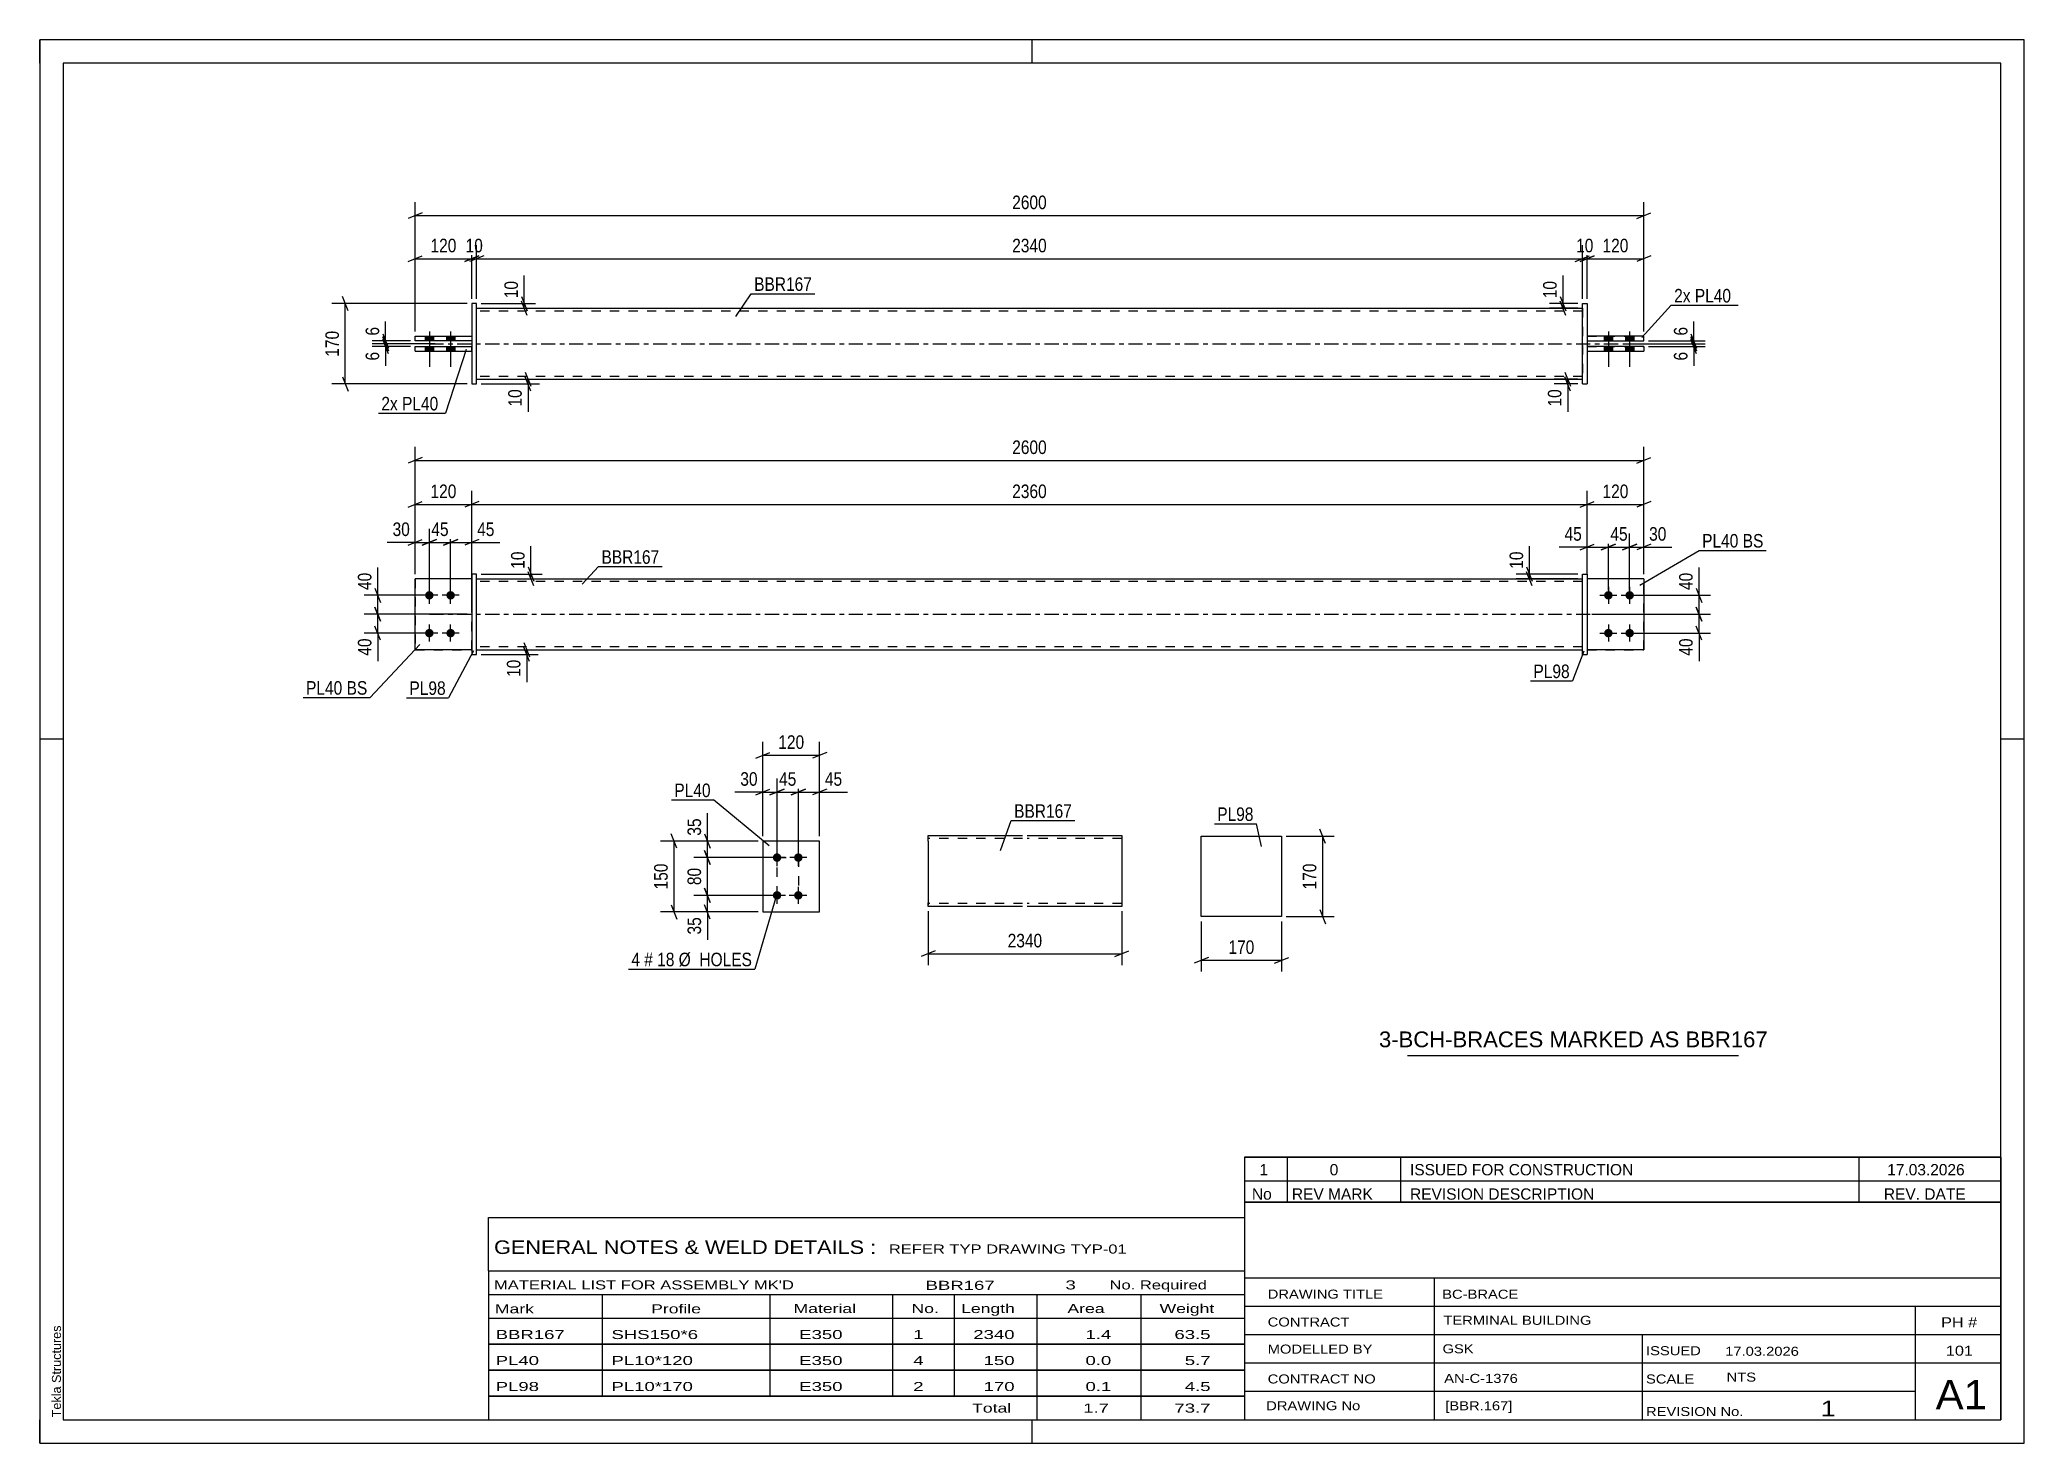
# Paper-space layout 'Layout1' of a CAD drawing. Header units: millimetres. Extents: x 0 to 420, y 0 to 297.
# The model-space entities are those that its viewports show. They can reach past a viewport. Long polylines and large blocks are cut down to what shows.
import ezdxf

# ---------------------------------------------------------------- set-up
doc = ezdxf.new("R2010")
doc.units = ezdxf.units.MM
doc.linetypes.add('DXK_LINE_DOT2', pattern=[3.9198, 1.9599, -1.9599])
doc.linetypes.add('DXK_LINE_DOT3', pattern=[5.9187, 2.979, -0.9799, 0.9799, -0.9799])
doc.layers.add('Viewport layer', color=7, linetype='Continuous', plot=False)
doc.styles.add('Arial', font='ARIAL.TTF', dxfattribs={"height": 0.2})
doc.styles.add('Arial Narrow', font='ARIALN.TTF', dxfattribs={"height": 0.2})

# ---------------------------------------------------------------- blocks, each defined once
blk = doc.blocks.new('Unknown-580607806-1163')
at = {"color": 5, "linetype": 'Continuous'}
for p, q in [((420, 297), (0, 297)), ((0, 297), (0, 0)), ((0, 292), (0, 297)), ((210, 292), (210, 297)), ((420, 0), (420, 297)), ((415, 292), (5, 292)), ((5, 292), (5, 5)), ((415, 5), (415, 292)), ((5, 149), (0, 149)), ((420, 149), (415, 149)), ((0, 0), (0, 5)), ((5, 5), (415, 5)), ((210, 0), (210, 5)), ((0, 0), (420, 0))]:
    blk.add_line(p, q, dxfattribs=at)
at = {"color": 174, "linetype": 'Continuous', "style": 'Arial'}
blk.add_text('Tekla Structures', height=1.9102, rotation=90, dxfattribs=at).set_placement((4.5, 5.5))
blk = doc.blocks.new('Part-580607806-1745 - 1738')
at = {"color": 7, "linetype": 'DXK_LINE_DOT2'}
for p, q in [((339.48, 182.93), (327.48, 182.93)), ((327.48, 182.93), (327.48, 167.93)), ((339.48, 167.93), (339.48, 182.93)), ((327.48, 167.93), (339.48, 167.93))]:
    blk.add_line(p, q, dxfattribs=at)
blk = doc.blocks.new('Part-580607806-1750 - 1738')
at = {"color": 2, "linetype": 'Continuous'}
for p, q in [((339.48, 182.93), (327.48, 182.93)), ((339.48, 182.93), (339.48, 167.93)), ((339.48, 167.93), (327.48, 167.93))]:
    blk.add_line(p, q, dxfattribs=at)
at = {"color": 7, "linetype": 'DXK_LINE_DOT2'}
blk.add_line((327.48, 182.93), (327.48, 167.93), dxfattribs=at)
blk = doc.blocks.new('Part-580607806-1765 - 1738')
at = {"color": 2, "linetype": 'Continuous'}
for p, q in [((92.46, 183.93), (91.46, 183.93)), ((91.46, 183.93), (91.46, 166.93)), ((92.46, 166.93), (92.46, 183.93)), ((91.46, 166.93), (92.46, 166.93))]:
    blk.add_line(p, q, dxfattribs=at)
blk = doc.blocks.new('Part-580607806-1770 - 1738')
at = {"color": 7, "linetype": 'DXK_LINE_DOT2'}
for p, q in [((91.46, 182.93), (79.46, 182.93)), ((79.46, 182.93), (79.46, 167.93)), ((91.46, 167.93), (91.46, 182.93)), ((79.46, 167.93), (91.46, 167.93))]:
    blk.add_line(p, q, dxfattribs=at)
blk = doc.blocks.new('Part-580607806-1775 - 1738')
at = {"color": 2, "linetype": 'Continuous'}
for p, q in [((91.46, 182.93), (79.46, 182.93)), ((79.46, 167.93), (79.46, 182.93)), ((91.46, 167.93), (79.46, 167.93))]:
    blk.add_line(p, q, dxfattribs=at)
at = {"color": 7, "linetype": 'DXK_LINE_DOT2'}
blk.add_line((91.46, 167.93), (91.46, 182.93), dxfattribs=at)
blk = doc.blocks.new('Part-580607806-1780 - 1738')
at = {"color": 2, "linetype": 'Continuous'}
for p, q in [((326.48, 183.93), (327.48, 183.93)), ((326.48, 166.93), (326.48, 183.93)), ((327.48, 183.93), (327.48, 166.93)), ((326.48, 166.93), (326.48, 166.93)), ((326.48, 166.93), (327.48, 166.93))]:
    blk.add_line(p, q, dxfattribs=at)
at = {"color": 7, "linetype": 'DXK_LINE_DOT2'}
for p, q in [((326.48, 183.93), (327.48, 183.93)), ((326.48, 166.93), (327.48, 166.93))]:
    blk.add_line(p, q, dxfattribs=at)
blk = doc.blocks.new('Part-580607806-1785 - 1738')
at = {"color": 2, "linetype": 'Continuous'}
for p, q in [((92.46, 182.93), (326.48, 182.93)), ((92.46, 167.93), (326.48, 167.93))]:
    blk.add_line(p, q, dxfattribs=at)
at = {"color": 7, "linetype": 'DXK_LINE_DOT2'}
for p, q in [((92.46, 167.93), (92.46, 182.93)), ((326.48, 182.33), (92.46, 182.33)), ((326.48, 167.93), (326.48, 182.93)), ((326.48, 168.53), (92.46, 168.53))]:
    blk.add_line(p, q, dxfattribs=at)
at = {"color": 7, "linetype": 'DXK_LINE_DOT3'}
blk.add_line((82.46, 175.43), (336.48, 175.43), dxfattribs=at)
blk = doc.blocks.new('Bolt-580607806-1786 - 1738')
at = {"linetype": 'Continuous'}
for points in [[(331.98, 180.33, -1), (331.98, 178.53, -1)], [(336.48, 180.33, -1), (336.48, 178.53, -1)], [(331.98, 172.33, -1), (331.98, 170.53, -1)], [(336.48, 172.33, -1), (336.48, 170.53, -1)]]:
    blk.add_hatch(color=1, dxfattribs=at).paths.add_polyline_path(points)
at = {"color": 1, "linetype": 'Continuous'}
for p, q in [((331.98, 181.23), (331.98, 177.63)), ((336.48, 181.23), (336.48, 177.63)), ((330.18, 179.43), (333.78, 179.43)), ((334.68, 179.43), (338.28, 179.43)), ((331.98, 173.23), (331.98, 169.63)), ((336.48, 173.23), (336.48, 169.63)), ((330.18, 171.43), (333.78, 171.43)), ((334.68, 171.43), (338.28, 171.43))]:
    blk.add_line(p, q, dxfattribs=at)
blk = doc.blocks.new('Bolt-580607806-1787 - 1738')
at = {"linetype": 'Continuous'}
for points in [[(82.46, 178.53, -1), (82.46, 180.33, -1)], [(86.96, 178.53, -1), (86.96, 180.33, -1)], [(82.46, 170.53, -1), (82.46, 172.33, -1)], [(86.96, 170.53, -1), (86.96, 172.33, -1)]]:
    blk.add_hatch(color=1, dxfattribs=at).paths.add_polyline_path(points)
at = {"color": 1, "linetype": 'Continuous'}
for p, q in [((82.46, 177.63), (82.46, 181.23)), ((86.96, 177.63), (86.96, 181.23)), ((84.26, 179.43), (80.66, 179.43)), ((88.76, 179.43), (85.16, 179.43)), ((82.46, 169.63), (82.46, 173.23)), ((86.96, 169.63), (86.96, 173.23)), ((84.26, 171.43), (80.66, 171.43)), ((88.76, 171.43), (85.16, 171.43))]:
    blk.add_line(p, q, dxfattribs=at)
blk = doc.blocks.new('Part-580607806-1431 - 1390')
at = {"color": 2, "linetype": 'Continuous'}
for p, q in [((326.48, 241.16), (326.48, 241.16)), ((326.48, 224.16), (326.48, 241.16)), ((326.48, 241.16), (327.48, 241.16)), ((327.48, 241.16), (327.48, 241.16)), ((327.48, 241.16), (327.48, 224.16)), ((326.48, 224.16), (327.48, 224.16)), ((326.48, 224.16), (326.48, 224.16)), ((327.48, 224.16), (327.48, 224.16))]:
    blk.add_line(p, q, dxfattribs=at)
at = {"color": 7, "linetype": 'DXK_LINE_DOT2'}
for p, q in [((326.48, 241.16), (327.48, 241.16)), ((326.48, 224.16), (327.48, 224.16)), ((327.48, 224.16), (327.48, 224.16))]:
    blk.add_line(p, q, dxfattribs=at)
blk = doc.blocks.new('Part-580607806-1451 - 1390')
at = {"color": 2, "linetype": 'Continuous'}
for p, q in [((79.46, 234.26), (91.46, 234.26)), ((79.46, 233.26), (79.46, 234.26)), ((91.46, 233.26), (79.46, 233.26))]:
    blk.add_line(p, q, dxfattribs=at)
at = {"color": 7, "linetype": 'DXK_LINE_DOT2'}
blk.add_line((91.46, 234.26), (91.46, 233.26), dxfattribs=at)
blk = doc.blocks.new('Bolt-580607806-1403 - 1390')
at = {"linetype": 'Continuous'}
for points in [[(81.56, 233.26), (83.36, 233.26), (83.36, 234.26), (81.56, 234.26)], [(81.56, 233.26), (83.36, 233.26), (83.36, 234.26), (81.56, 234.26)], [(81.56, 231.06), (83.36, 231.06), (83.36, 232.06), (81.56, 232.06)], [(81.56, 231.06), (83.36, 231.06), (83.36, 232.06), (81.56, 232.06)], [(86.06, 233.26), (87.86, 233.26), (87.86, 234.26), (86.06, 234.26)], [(86.06, 233.26), (87.86, 233.26), (87.86, 234.26), (86.06, 234.26)], [(86.06, 231.06), (87.86, 231.06), (87.86, 232.06), (86.06, 232.06)], [(86.06, 231.06), (87.86, 231.06), (87.86, 232.06), (86.06, 232.06)]]:
    blk.add_hatch(color=1, dxfattribs=at).paths.add_polyline_path(points)
at = {"color": 1, "linetype": 'Continuous'}
for p, q in [((82.46, 235.26), (82.46, 227.76)), ((82.46, 235.26), (82.46, 227.76)), ((86.96, 235.26), (86.96, 227.76)), ((86.96, 235.26), (86.96, 227.76)), ((81.56, 234.26), (81.56, 233.26)), ((81.56, 234.26), (81.56, 233.26)), ((81.56, 232.06), (81.56, 231.06)), ((81.56, 232.06), (81.56, 231.06)), ((83.36, 234.26), (83.36, 233.26)), ((83.36, 234.26), (83.36, 233.26)), ((83.36, 232.06), (83.36, 231.06)), ((83.36, 232.06), (83.36, 231.06)), ((86.06, 234.26), (86.06, 233.26)), ((86.06, 234.26), (86.06, 233.26)), ((86.06, 232.06), (86.06, 231.06)), ((86.06, 232.06), (86.06, 231.06)), ((87.86, 234.26), (87.86, 233.26)), ((87.86, 234.26), (87.86, 233.26)), ((87.86, 232.06), (87.86, 231.06)), ((87.86, 232.06), (87.86, 231.06))]:
    blk.add_line(p, q, dxfattribs=at)
blk = doc.blocks.new('Bolt-580607806-1404 - 1390')
at = {"linetype": 'Continuous'}
for points in [[(332.88, 234.26), (331.08, 234.26), (331.08, 233.26), (332.88, 233.26)], [(332.88, 234.26), (331.08, 234.26), (331.08, 233.26), (332.88, 233.26)], [(332.88, 232.06), (331.08, 232.06), (331.08, 231.06), (332.88, 231.06)], [(332.88, 232.06), (331.08, 232.06), (331.08, 231.06), (332.88, 231.06)], [(337.38, 234.26), (335.58, 234.26), (335.58, 233.26), (337.38, 233.26)], [(337.38, 234.26), (335.58, 234.26), (335.58, 233.26), (337.38, 233.26)], [(337.38, 232.06), (335.58, 232.06), (335.58, 231.06), (337.38, 231.06)], [(337.38, 232.06), (335.58, 232.06), (335.58, 231.06), (337.38, 231.06)]]:
    blk.add_hatch(color=1, dxfattribs=at).paths.add_polyline_path(points)
at = {"color": 1, "linetype": 'Continuous'}
for p, q in [((331.98, 235.26), (331.98, 227.76)), ((331.98, 235.26), (331.98, 227.76)), ((336.48, 235.26), (336.48, 227.76)), ((336.48, 235.26), (336.48, 227.76)), ((331.08, 234.26), (331.08, 233.26)), ((331.08, 234.26), (331.08, 233.26)), ((331.08, 232.06), (331.08, 231.06)), ((331.08, 232.06), (331.08, 231.06)), ((332.88, 234.26), (332.88, 233.26)), ((332.88, 234.26), (332.88, 233.26)), ((332.88, 232.06), (332.88, 231.06)), ((332.88, 232.06), (332.88, 231.06)), ((335.58, 234.26), (335.58, 233.26)), ((335.58, 234.26), (335.58, 233.26)), ((335.58, 232.06), (335.58, 231.06)), ((335.58, 232.06), (335.58, 231.06)), ((337.38, 234.26), (337.38, 233.26)), ((337.38, 234.26), (337.38, 233.26)), ((337.38, 232.06), (337.38, 231.06)), ((337.38, 232.06), (337.38, 231.06))]:
    blk.add_line(p, q, dxfattribs=at)
blk = doc.blocks.new('Part-580607806-1446 - 1390')
at = {"color": 2, "linetype": 'Continuous'}
for p, q in [((79.46, 231.06), (79.46, 232.06)), ((79.46, 232.06), (91.46, 232.06)), ((79.46, 231.06), (91.46, 231.06))]:
    blk.add_line(p, q, dxfattribs=at)
at = {"color": 7, "linetype": 'DXK_LINE_DOT2'}
blk.add_line((91.46, 231.06), (91.46, 232.06), dxfattribs=at)
blk = doc.blocks.new('Part-580607806-1430 - 1390')
at = {"color": 2, "linetype": 'Continuous'}
for p, q in [((92.46, 240.16), (326.48, 240.16)), ((92.46, 225.16), (326.48, 225.16))]:
    blk.add_line(p, q, dxfattribs=at)
at = {"color": 7, "linetype": 'DXK_LINE_DOT2'}
for p, q in [((92.46, 225.16), (92.46, 240.16)), ((326.48, 239.56), (92.46, 239.56)), ((326.48, 240.16), (326.48, 225.16)), ((326.48, 225.76), (92.46, 225.76))]:
    blk.add_line(p, q, dxfattribs=at)
at = {"color": 7, "linetype": 'DXK_LINE_DOT3'}
blk.add_line((82.46, 232.66), (336.48, 232.66), dxfattribs=at)
blk = doc.blocks.new('Part-580607806-1452 - 1390')
at = {"color": 2, "linetype": 'Continuous'}
for p, q in [((92.46, 241.16), (91.46, 241.16)), ((91.46, 241.16), (91.46, 224.16)), ((92.46, 224.16), (92.46, 241.16)), ((91.46, 224.16), (92.46, 224.16))]:
    blk.add_line(p, q, dxfattribs=at)
blk = doc.blocks.new('Part-580607806-1457 - 1390')
at = {"color": 2, "linetype": 'Continuous'}
for p, q in [((339.48, 234.26), (327.48, 234.26)), ((327.48, 233.26), (339.48, 233.26)), ((339.48, 233.26), (339.48, 234.26))]:
    blk.add_line(p, q, dxfattribs=at)
at = {"color": 7, "linetype": 'DXK_LINE_DOT2'}
for p, q in [((327.48, 234.26), (327.48, 233.26)), ((327.48, 234.26), (339.48, 234.26)), ((327.48, 233.26), (339.48, 233.26))]:
    blk.add_line(p, q, dxfattribs=at)
blk = doc.blocks.new('Part-580607806-1462 - 1390')
at = {"color": 2, "linetype": 'Continuous'}
for p, q in [((339.48, 232.06), (327.48, 232.06)), ((327.48, 231.06), (339.48, 231.06)), ((339.48, 232.06), (339.48, 231.06))]:
    blk.add_line(p, q, dxfattribs=at)
at = {"color": 7, "linetype": 'DXK_LINE_DOT2'}
for p, q in [((327.48, 232.06), (327.48, 231.06)), ((327.48, 232.06), (339.48, 232.06)), ((327.48, 231.06), (339.48, 231.06))]:
    blk.add_line(p, q, dxfattribs=at)
blk = doc.blocks.new('Part-580607806-2118 - 2111')
at = {"color": 2, "linetype": 'Continuous'}
for p, q in [((165.05, 127.44), (153.05, 127.44)), ((153.05, 127.44), (153.05, 112.44)), ((165.05, 112.44), (165.05, 127.44)), ((153.05, 112.44), (165.05, 112.44))]:
    blk.add_line(p, q, dxfattribs=at)
blk = doc.blocks.new('Bolt-580607806-2151 - 2111')
at = {"linetype": 'Continuous'}
for points in [[(156.05, 123.04, -1), (156.05, 124.84, -1)], [(160.55, 123.04, -1), (160.55, 124.84, -1)], [(156.05, 115.04, -1), (156.05, 116.84, -1)], [(160.55, 115.04, -1), (160.55, 116.84, -1)]]:
    blk.add_hatch(color=1, dxfattribs=at).paths.add_polyline_path(points)
at = {"color": 1, "linetype": 'Continuous'}
for p, q in [((157.85, 123.94), (154.25, 123.94)), ((156.05, 122.14), (156.05, 125.74)), ((162.35, 123.94), (158.75, 123.94)), ((160.55, 122.14), (160.55, 125.74)), ((156.05, 114.14), (156.05, 117.74)), ((160.55, 114.14), (160.55, 117.74)), ((157.85, 115.94), (154.25, 115.94)), ((162.35, 115.94), (158.75, 115.94))]:
    blk.add_line(p, q, dxfattribs=at)
blk = doc.blocks.new('Part-580607806-2281 - 2275')
at = {"color": 2, "linetype": 'Continuous'}
for p, q in [((245.82, 111.44), (245.82, 128.44)), ((245.82, 128.44), (262.82, 128.44)), ((262.82, 128.44), (262.82, 111.44)), ((262.82, 111.44), (245.82, 111.44))]:
    blk.add_line(p, q, dxfattribs=at)
blk = doc.blocks.new('Part-580607806-2308 - 2300')
at = {"color": 2, "linetype": 'Continuous'}
for p, q in [((188.01, 127.39), (188.01, 128.59)), ((188.01, 128.59), (208.01, 128.59)), ((188.01, 127.39), (188.01, 114.33)), ((209.01, 128.59), (229.01, 128.59)), ((229.01, 128.59), (229.01, 128.5)), ((229.01, 128.5), (229.01, 127.39)), ((229.01, 127.39), (229.01, 113.59)), ((188.01, 113.68), (188.01, 114.33)), ((188.01, 113.59), (188.01, 113.68)), ((208.01, 113.59), (188.01, 113.59)), ((229.01, 113.59), (209.01, 113.59))]:
    blk.add_line(p, q, dxfattribs=at)
at = {"color": 7, "linetype": 'DXK_LINE_DOT2'}
for p, q in [((208.01, 127.99), (188.01, 127.99)), ((229.01, 127.99), (209.01, 127.99)), ((229.01, 128.24), (229.01, 127.39)), ((188.01, 114.33), (188.01, 113.94)), ((188.01, 114.19), (188.01, 114.23)), ((208.01, 114.19), (188.01, 114.19)), ((229.01, 114.19), (209.01, 114.19)), ((229.01, 114.23), (229.01, 114.33)), ((229.01, 114.19), (229.01, 114.23)), ((229.01, 114.19), (229.01, 114.23))]:
    blk.add_line(p, q, dxfattribs=at)
blk = doc.blocks.new('Rectangle-580607806-2261 - 2111')
at = {"color": 1, "linetype": 'DXK_LINE_DOT2'}
blk.add_lwpolyline([(156.05, 123.94), (160.55, 123.94), (160.55, 115.94), (156.05, 115.94), (156.05, 123.94)], close=True, dxfattribs=at)
blk = doc.blocks.new('StraightDimension-580607806-1952 - 1738')
at = {"color": 7, "linetype": 'Continuous'}
for p, q in [((70.95, 176.93), (72.15, 173.93)), ((90.46, 175.43), (68.7, 175.43)), ((72.15, 169.93), (70.95, 172.93)), ((71.55, 171.43), (71.55, 175.43)), ((81.46, 171.43), (68.7, 171.43))]:
    blk.add_line(p, q, dxfattribs=at)
at = {"color": 0}
blk.add_wipeout([(70.8, 170.9), (66.6, 170.9), (66.6, 166.05), (70.8, 166.05)], dxfattribs=at)
at = {"color": 7, "linetype": 'Continuous'}
blk.add_line((71.55, 171.43), (71.55, 165.52), dxfattribs=at)
blk.add_line((71.55, 171.43), (71.55, 165.52), dxfattribs=at)
at = {"color": 3, "style": 'Arial Narrow'}
blk.add_text('40', height=2.863, rotation=90.0002, dxfattribs=at).set_placement((70.2, 166.65))
blk = doc.blocks.new('StraightDimension-580607806-1971 - 1738')
at = {"color": 7, "linetype": 'Continuous'}
for p, q in [((86.96, 180.43), (86.96, 193.48)), ((91.46, 183.93), (91.46, 193.48)), ((85.46, 190.03), (88.46, 191.23)), ((86.96, 190.63), (91.46, 190.63)), ((92.96, 191.23), (89.96, 190.03))]:
    blk.add_line(p, q, dxfattribs=at)
at = {"color": 0}
blk.add_wipeout([(96.84, 191.38), (96.84, 195.58), (91.98, 195.58), (91.98, 191.38)], dxfattribs=at)
at = {"color": 7, "linetype": 'Continuous'}
blk.add_line((91.46, 190.63), (97.36, 190.63), dxfattribs=at)
blk.add_line((91.46, 190.63), (97.36, 190.63), dxfattribs=at)
at = {"color": 3, "style": 'Arial Narrow'}
blk.add_text('45', height=2.863, dxfattribs=at).set_placement((92.58, 191.98))
blk = doc.blocks.new('StraightDimension-580607806-1902 - 1738')
at = {"color": 7, "linetype": 'Continuous'}
for p, q in [((325.98, 198.06), (328.98, 199.26)), ((327.48, 183.93), (327.48, 201.51)), ((327.48, 198.66), (339.48, 198.66)), ((340.98, 199.26), (337.98, 198.06)), ((339.48, 183.93), (339.48, 201.51))]:
    blk.add_line(p, q, dxfattribs=at)
at = {"color": 0}
blk.add_wipeout([(336.82, 199.41), (336.82, 203.61), (330.14, 203.61), (330.14, 199.41)], dxfattribs=at)
at = {"color": 3, "style": 'Arial Narrow'}
blk.add_text('120', height=2.863, dxfattribs=at).set_placement((330.74, 200.01))
blk = doc.blocks.new('StraightDimension-580607806-1921 - 1738')
at = {"color": 7, "linetype": 'Continuous'}
for p, q in [((92.96, 199.26), (89.96, 198.06)), ((91.46, 176.43), (91.46, 201.51)), ((91.46, 198.66), (327.48, 198.66)), ((325.98, 198.06), (328.98, 199.26)), ((327.48, 183.93), (327.48, 201.51))]:
    blk.add_line(p, q, dxfattribs=at)
at = {"color": 0}
blk.add_wipeout([(213.72, 199.41), (213.72, 203.61), (205.21, 203.61), (205.21, 199.41)], dxfattribs=at)
at = {"color": 3, "style": 'Arial Narrow'}
blk.add_text('2360', height=2.863, dxfattribs=at).set_placement((205.81, 200.01))
blk = doc.blocks.new('StraightDimension-580607806-1790 - 1738')
at = {"color": 7, "linetype": 'Continuous'}
for p, q in [((102.48, 169.43), (103.68, 166.43)), ((103.68, 165.43), (102.48, 168.43)), ((93.46, 167.93), (105.48, 167.93)), ((93.46, 166.93), (105.48, 166.93)), ((103.08, 166.93), (103.08, 167.93))]:
    blk.add_line(p, q, dxfattribs=at)
at = {"color": 0}
blk.add_wipeout([(102.33, 166.4), (98.13, 166.4), (98.13, 161.55), (102.33, 161.55)], dxfattribs=at)
at = {"color": 7, "linetype": 'Continuous'}
blk.add_line((103.08, 166.93), (103.08, 161.02), dxfattribs=at)
blk.add_line((103.08, 166.93), (103.08, 161.02), dxfattribs=at)
at = {"color": 3, "style": 'Arial Narrow'}
blk.add_text('10', height=2.863, rotation=90.0002, dxfattribs=at).set_placement((101.73, 162.15))
blk = doc.blocks.new('StraightDimension-580607806-1863 - 1738')
at = {"color": 7, "linetype": 'Continuous'}
for p, q in [((79.46, 183.93), (79.46, 210.83)), ((339.48, 183.93), (339.48, 210.83)), ((80.96, 208.58), (77.96, 207.38)), ((79.46, 207.98), (339.48, 207.98)), ((337.98, 207.38), (340.98, 208.58))]:
    blk.add_line(p, q, dxfattribs=at)
at = {"color": 0}
blk.add_wipeout([(213.72, 208.73), (213.72, 212.93), (205.21, 212.93), (205.21, 208.73)], dxfattribs=at)
at = {"color": 3, "style": 'Arial Narrow'}
blk.add_text('2600', height=2.863, dxfattribs=at).set_placement((205.81, 209.33))
blk = doc.blocks.new('StraightDimension-580607806-1799 - 1738')
at = {"color": 7, "linetype": 'Continuous'}
for p, q in [((103.36, 185.43), (104.56, 182.43)), ((93.46, 183.93), (106.36, 183.93)), ((93.46, 182.93), (106.36, 182.93)), ((104.56, 181.43), (103.36, 184.43)), ((103.96, 182.93), (103.96, 183.93))]:
    blk.add_line(p, q, dxfattribs=at)
at = {"color": 0}
blk.add_wipeout([(103.21, 189.31), (99.01, 189.31), (99.01, 184.45), (103.21, 184.45)], dxfattribs=at)
at = {"color": 7, "linetype": 'Continuous'}
blk.add_line((103.96, 183.93), (103.96, 189.83), dxfattribs=at)
blk.add_line((103.96, 183.93), (103.96, 189.83), dxfattribs=at)
at = {"color": 3, "style": 'Arial Narrow'}
blk.add_text('10', height=2.863, rotation=90.0002, dxfattribs=at).set_placement((102.61, 185.05))
blk = doc.blocks.new('StraightDimension-580607806-1936 - 1738')
at = {"color": 7, "linetype": 'Continuous'}
for p, q in [((77.96, 198.06), (80.96, 199.26)), ((79.46, 183.93), (79.46, 201.51)), ((79.46, 198.66), (91.46, 198.66)), ((92.96, 199.26), (89.96, 198.06)), ((91.46, 176.43), (91.46, 201.51))]:
    blk.add_line(p, q, dxfattribs=at)
at = {"color": 0}
blk.add_wipeout([(88.8, 199.41), (88.8, 203.61), (82.11, 203.61), (82.11, 199.41)], dxfattribs=at)
at = {"color": 3, "style": 'Arial Narrow'}
blk.add_text('120', height=2.863, dxfattribs=at).set_placement((82.71, 200.01))
blk = doc.blocks.new('StraightDimension-580607806-1808 - 1738')
at = {"color": 7, "linetype": 'Continuous'}
for p, q in [((314.68, 185.43), (315.88, 182.43)), ((325.48, 183.93), (312.43, 183.93)), ((325.48, 182.93), (312.43, 182.93)), ((315.88, 181.43), (314.68, 184.43)), ((315.28, 182.93), (315.28, 183.93))]:
    blk.add_line(p, q, dxfattribs=at)
at = {"color": 0}
blk.add_wipeout([(314.53, 189.31), (310.33, 189.31), (310.33, 184.45), (314.53, 184.45)], dxfattribs=at)
at = {"color": 7, "linetype": 'Continuous'}
blk.add_line((315.28, 183.93), (315.28, 189.83), dxfattribs=at)
blk.add_line((315.28, 183.93), (315.28, 189.83), dxfattribs=at)
at = {"color": 3, "style": 'Arial Narrow'}
blk.add_text('10', height=2.863, rotation=90.0002, dxfattribs=at).set_placement((313.93, 185.05))
blk = doc.blocks.new('StraightDimension-580607806-1817 - 1738')
at = {"color": 7, "linetype": 'Continuous'}
for p, q in [((325.98, 189.04), (328.98, 190.24)), ((327.48, 183.93), (327.48, 192.49)), ((327.48, 189.64), (331.98, 189.64)), ((333.48, 190.24), (330.48, 189.04)), ((331.98, 180.43), (331.98, 192.49))]:
    blk.add_line(p, q, dxfattribs=at)
at = {"color": 0}
blk.add_wipeout([(326.95, 190.39), (326.95, 194.59), (322.1, 194.59), (322.1, 190.39)], dxfattribs=at)
at = {"color": 7, "linetype": 'Continuous'}
blk.add_line((327.48, 189.64), (321.57, 189.64), dxfattribs=at)
blk.add_line((327.48, 189.64), (321.57, 189.64), dxfattribs=at)
at = {"color": 3, "style": 'Arial Narrow'}
blk.add_text('45', height=2.863, dxfattribs=at).set_placement((322.7, 190.99))
blk = doc.blocks.new('StraightDimension-580607806-1961 - 1738')
at = {"color": 7, "linetype": 'Continuous'}
for p, q in [((70.95, 180.93), (72.15, 177.93)), ((81.46, 179.43), (68.7, 179.43)), ((72.15, 173.93), (70.95, 176.93)), ((71.55, 175.43), (71.55, 179.43)), ((90.46, 175.43), (68.7, 175.43))]:
    blk.add_line(p, q, dxfattribs=at)
at = {"color": 0}
blk.add_wipeout([(70.8, 184.81), (66.6, 184.81), (66.6, 179.95), (70.8, 179.95)], dxfattribs=at)
at = {"color": 7, "linetype": 'Continuous'}
blk.add_line((71.55, 179.43), (71.55, 185.33), dxfattribs=at)
blk.add_line((71.55, 179.43), (71.55, 185.33), dxfattribs=at)
at = {"color": 3, "style": 'Arial Narrow'}
blk.add_text('40', height=2.863, rotation=90.0002, dxfattribs=at).set_placement((70.2, 180.55))
blk = doc.blocks.new('StraightDimension-580607806-1833 - 1738')
at = {"color": 7, "linetype": 'Continuous'}
for p, q in [((330.48, 189.04), (333.48, 190.24)), ((331.98, 180.43), (331.98, 192.49)), ((331.98, 189.64), (336.48, 189.64)), ((337.98, 190.24), (334.98, 189.04)), ((336.48, 180.43), (336.48, 192.49))]:
    blk.add_line(p, q, dxfattribs=at)
at = {"color": 0}
blk.add_wipeout([(336.66, 190.39), (336.66, 194.59), (331.8, 194.59), (331.8, 190.39)], dxfattribs=at)
at = {"color": 3, "style": 'Arial Narrow'}
blk.add_text('45', height=2.863, dxfattribs=at).set_placement((332.4, 190.99))
blk = doc.blocks.new('StraightDimension-580607806-1846 - 1738')
at = {"color": 7, "linetype": 'Continuous'}
for p, q in [((334.98, 189.04), (337.98, 190.24)), ((336.48, 180.43), (336.48, 192.49)), ((336.48, 189.64), (339.48, 189.64)), ((340.98, 190.24), (337.98, 189.04)), ((339.48, 183.93), (339.48, 192.49))]:
    blk.add_line(p, q, dxfattribs=at)
at = {"color": 0}
blk.add_wipeout([(344.86, 190.39), (344.86, 194.59), (340, 194.59), (340, 190.39)], dxfattribs=at)
at = {"color": 7, "linetype": 'Continuous'}
blk.add_line((339.48, 189.64), (345.38, 189.64), dxfattribs=at)
blk.add_line((339.48, 189.64), (345.38, 189.64), dxfattribs=at)
at = {"color": 3, "style": 'Arial Narrow'}
blk.add_text('30', height=2.863, dxfattribs=at).set_placement((340.6, 190.99))
blk = doc.blocks.new('StraightDimension-580607806-1883 - 1738')
at = {"color": 7, "linetype": 'Continuous'}
for p, q in [((350.56, 176.93), (351.76, 173.93)), ((328.48, 175.43), (353.56, 175.43)), ((351.76, 169.93), (350.56, 172.93)), ((351.16, 171.43), (351.16, 175.43)), ((337.48, 171.43), (353.56, 171.43))]:
    blk.add_line(p, q, dxfattribs=at)
at = {"color": 0}
blk.add_wipeout([(350.41, 170.9), (346.21, 170.9), (346.21, 166.05), (350.41, 166.05)], dxfattribs=at)
at = {"color": 7, "linetype": 'Continuous'}
blk.add_line((351.16, 171.43), (351.16, 165.52), dxfattribs=at)
blk.add_line((351.16, 171.43), (351.16, 165.52), dxfattribs=at)
at = {"color": 3, "style": 'Arial Narrow'}
blk.add_text('40', height=2.863, rotation=90.0002, dxfattribs=at).set_placement((349.81, 166.65))
blk = doc.blocks.new('StraightDimension-580607806-1892 - 1738')
at = {"color": 7, "linetype": 'Continuous'}
for p, q in [((350.56, 180.93), (351.76, 177.93)), ((337.48, 179.43), (353.56, 179.43)), ((351.76, 173.93), (350.56, 176.93)), ((351.16, 175.43), (351.16, 179.43)), ((328.48, 175.43), (353.56, 175.43))]:
    blk.add_line(p, q, dxfattribs=at)
at = {"color": 0}
blk.add_wipeout([(350.41, 184.81), (346.21, 184.81), (346.21, 179.95), (350.41, 179.95)], dxfattribs=at)
at = {"color": 7, "linetype": 'Continuous'}
blk.add_line((351.16, 179.43), (351.16, 185.33), dxfattribs=at)
blk.add_line((351.16, 179.43), (351.16, 185.33), dxfattribs=at)
at = {"color": 3, "style": 'Arial Narrow'}
blk.add_text('40', height=2.863, rotation=90.0002, dxfattribs=at).set_placement((349.81, 180.55))
blk = doc.blocks.new('StraightDimension-580607806-1988 - 1738')
at = {"color": 7, "linetype": 'Continuous'}
for p, q in [((82.46, 180.43), (82.46, 193.48)), ((86.96, 180.43), (86.96, 193.48)), ((80.96, 190.03), (83.96, 191.23)), ((82.46, 190.63), (86.96, 190.63)), ((88.46, 191.23), (85.46, 190.03))]:
    blk.add_line(p, q, dxfattribs=at)
at = {"color": 0}
blk.add_wipeout([(87.13, 191.38), (87.13, 195.58), (82.28, 195.58), (82.28, 191.38)], dxfattribs=at)
at = {"color": 3, "style": 'Arial Narrow'}
blk.add_text('45', height=2.863, dxfattribs=at).set_placement((82.88, 191.98))
blk = doc.blocks.new('StraightDimension-580607806-2001 - 1738')
at = {"color": 7, "linetype": 'Continuous'}
for p, q in [((79.46, 183.93), (79.46, 193.48)), ((82.46, 180.43), (82.46, 193.48)), ((77.96, 190.03), (80.96, 191.23)), ((79.46, 190.63), (82.46, 190.63)), ((83.96, 191.23), (80.96, 190.03))]:
    blk.add_line(p, q, dxfattribs=at)
at = {"color": 0}
blk.add_wipeout([(78.93, 191.38), (78.93, 195.58), (74.08, 195.58), (74.08, 191.38)], dxfattribs=at)
at = {"color": 7, "linetype": 'Continuous'}
blk.add_line((79.46, 190.63), (73.55, 190.63), dxfattribs=at)
blk.add_line((79.46, 190.63), (73.55, 190.63), dxfattribs=at)
at = {"color": 3, "style": 'Arial Narrow'}
blk.add_text('30', height=2.863, dxfattribs=at).set_placement((74.68, 191.98))
blk = doc.blocks.new('StraightDimension-580607806-1536 - 1390')
at = {"color": 7, "linetype": 'Continuous'}
for p, q in [((79.46, 235.26), (79.46, 253.51)), ((91.46, 242.16), (91.46, 253.51)), ((77.96, 250.06), (80.96, 251.26)), ((79.46, 250.66), (91.46, 250.66)), ((92.96, 251.26), (89.96, 250.06))]:
    blk.add_line(p, q, dxfattribs=at)
at = {"color": 0}
blk.add_wipeout([(88.8, 251.41), (88.8, 255.61), (82.11, 255.61), (82.11, 251.41)], dxfattribs=at)
at = {"color": 3, "style": 'Arial Narrow'}
blk.add_text('120', height=2.863, dxfattribs=at).set_placement((82.71, 252.01))
blk = doc.blocks.new('StraightDimension-580607806-1691 - 1390')
at = {"color": 7, "linetype": 'Continuous'}
for p, q in [((78.46, 233.26), (70.34, 233.26)), ((83.71, 232.66), (70.34, 232.66)), ((72.59, 234.76), (73.79, 231.76)), ((73.79, 231.16), (72.59, 234.16)), ((73.19, 232.66), (73.19, 233.26))]:
    blk.add_line(p, q, dxfattribs=at)
at = {"color": 0}
blk.add_wipeout([(72.44, 236.82), (68.24, 236.82), (68.24, 233.79), (72.44, 233.79)], dxfattribs=at)
at = {"color": 7, "linetype": 'Continuous'}
blk.add_line((73.19, 233.26), (73.19, 237.34), dxfattribs=at)
blk.add_line((73.19, 233.26), (73.19, 237.34), dxfattribs=at)
at = {"color": 3, "style": 'Arial Narrow'}
blk.add_text('6', height=2.86, rotation=90.0002, dxfattribs=at).set_placement((71.84, 234.39))
blk = doc.blocks.new('StraightDimension-580607806-1661 - 1390')
at = {"color": 7, "linetype": 'Continuous'}
for p, q in [((335.23, 232.66), (352.46, 232.66)), ((340.48, 233.26), (352.46, 233.26)), ((349.46, 234.76), (350.66, 231.76)), ((350.66, 231.16), (349.46, 234.16)), ((350.06, 232.66), (350.06, 233.26))]:
    blk.add_line(p, q, dxfattribs=at)
at = {"color": 0}
blk.add_wipeout([(349.31, 236.82), (345.11, 236.82), (345.11, 233.79), (349.31, 233.79)], dxfattribs=at)
at = {"color": 7, "linetype": 'Continuous'}
blk.add_line((350.06, 233.26), (350.06, 237.34), dxfattribs=at)
blk.add_line((350.06, 233.26), (350.06, 237.34), dxfattribs=at)
at = {"color": 3, "style": 'Arial Narrow'}
blk.add_text('6', height=2.86, rotation=90.0002, dxfattribs=at).set_placement((348.71, 234.39))
blk = doc.blocks.new('StraightDimension-580607806-1478 - 1390')
at = {"color": 7, "linetype": 'Continuous'}
for p, q in [((325.48, 241.16), (319.53, 241.16)), ((325.48, 240.16), (319.53, 240.16)), ((321.78, 242.66), (322.98, 239.66)), ((322.98, 238.66), (321.78, 241.66)), ((322.38, 240.16), (322.38, 241.16))]:
    blk.add_line(p, q, dxfattribs=at)
at = {"color": 0}
blk.add_wipeout([(321.63, 246.54), (317.43, 246.54), (317.43, 241.69), (321.63, 241.69)], dxfattribs=at)
at = {"color": 7, "linetype": 'Continuous'}
blk.add_line((322.38, 241.16), (322.38, 247.07), dxfattribs=at)
blk.add_line((322.38, 241.16), (322.38, 247.07), dxfattribs=at)
at = {"color": 3, "style": 'Arial Narrow'}
blk.add_text('10', height=2.863, rotation=90.0002, dxfattribs=at).set_placement((321.03, 242.29))
blk = doc.blocks.new('StraightDimension-580607806-1464 - 1390')
at = {"color": 7, "linetype": 'Continuous'}
for p, q in [((325.48, 225.16), (320.53, 225.16)), ((325.48, 224.16), (320.53, 224.16)), ((322.78, 226.66), (323.98, 223.66)), ((323.98, 222.66), (322.78, 225.66)), ((323.38, 224.16), (323.38, 225.16))]:
    blk.add_line(p, q, dxfattribs=at)
at = {"color": 0}
blk.add_wipeout([(322.63, 223.64), (318.43, 223.64), (318.43, 218.78), (322.63, 218.78)], dxfattribs=at)
at = {"color": 7, "linetype": 'Continuous'}
blk.add_line((323.38, 224.16), (323.38, 218.26), dxfattribs=at)
blk.add_line((323.38, 224.16), (323.38, 218.26), dxfattribs=at)
at = {"color": 3, "style": 'Arial Narrow'}
blk.add_text('10', height=2.863, rotation=90.0002, dxfattribs=at).set_placement((322.03, 219.38))
blk = doc.blocks.new('StraightDimension-580607806-1493 - 1390')
at = {"color": 7, "linetype": 'Continuous'}
for p, q in [((93.46, 225.16), (105.76, 225.16)), ((93.46, 224.16), (105.76, 224.16)), ((102.76, 226.66), (103.96, 223.66)), ((103.96, 222.66), (102.76, 225.66)), ((103.36, 224.16), (103.36, 225.16))]:
    blk.add_line(p, q, dxfattribs=at)
at = {"color": 0}
blk.add_wipeout([(102.61, 223.64), (98.41, 223.64), (98.41, 218.78), (102.61, 218.78)], dxfattribs=at)
at = {"color": 7, "linetype": 'Continuous'}
blk.add_line((103.36, 224.16), (103.36, 218.26), dxfattribs=at)
blk.add_line((103.36, 224.16), (103.36, 218.26), dxfattribs=at)
at = {"color": 3, "style": 'Arial Narrow'}
blk.add_text('10', height=2.863, rotation=90.0002, dxfattribs=at).set_placement((102.01, 219.38))
blk = doc.blocks.new('StraightDimension-580607806-1503 - 1390')
at = {"color": 7, "linetype": 'Continuous'}
for p, q in [((93.46, 241.16), (104.96, 241.16)), ((93.46, 240.16), (104.96, 240.16)), ((101.96, 242.66), (103.16, 239.66)), ((103.16, 238.66), (101.96, 241.66)), ((102.56, 240.16), (102.56, 241.16))]:
    blk.add_line(p, q, dxfattribs=at)
at = {"color": 0}
blk.add_wipeout([(101.81, 246.54), (97.61, 246.54), (97.61, 241.69), (101.81, 241.69)], dxfattribs=at)
at = {"color": 7, "linetype": 'Continuous'}
blk.add_line((102.56, 241.16), (102.56, 247.07), dxfattribs=at)
blk.add_line((102.56, 241.16), (102.56, 247.07), dxfattribs=at)
at = {"color": 3, "style": 'Arial Narrow'}
blk.add_text('10', height=2.863, rotation=90.0002, dxfattribs=at).set_placement((101.21, 242.29))
blk = doc.blocks.new('StraightDimension-580607806-1514 - 1390')
at = {"color": 7, "linetype": 'Continuous'}
for p, q in [((90.46, 241.16), (61.83, 241.16)), ((65.28, 239.66), (64.08, 242.66)), ((64.68, 224.16), (64.68, 241.16)), ((90.46, 224.16), (61.83, 224.16)), ((64.08, 225.66), (65.28, 222.66))]:
    blk.add_line(p, q, dxfattribs=at)
at = {"color": 0}
blk.add_wipeout([(63.93, 236.01), (59.73, 236.01), (59.73, 229.32), (63.93, 229.32)], dxfattribs=at)
at = {"color": 3, "style": 'Arial Narrow'}
blk.add_text('170', height=2.863, rotation=90.0002, dxfattribs=at).set_placement((63.33, 229.92))
blk = doc.blocks.new('StraightDimension-580607806-1525 - 1390')
at = {"color": 7, "linetype": 'Continuous'}
for p, q in [((80.96, 260.4), (77.96, 259.2)), ((79.46, 235.26), (79.46, 262.65)), ((337.98, 259.2), (340.98, 260.4)), ((339.48, 235.26), (339.48, 262.65)), ((79.46, 259.8), (339.48, 259.8))]:
    blk.add_line(p, q, dxfattribs=at)
at = {"color": 0}
blk.add_wipeout([(213.72, 260.55), (213.72, 264.75), (205.21, 264.75), (205.21, 260.55)], dxfattribs=at)
at = {"color": 3, "style": 'Arial Narrow'}
blk.add_text('2600', height=2.863, dxfattribs=at).set_placement((205.81, 261.15))
blk = doc.blocks.new('StraightDimension-580607806-1546 - 1390')
at = {"color": 7, "linetype": 'Continuous'}
for p, q in [((91.46, 242.16), (91.46, 253.51)), ((92.46, 242.16), (92.46, 253.51)), ((89.96, 250.06), (92.96, 251.26)), ((93.96, 251.26), (90.96, 250.06)), ((91.46, 250.66), (92.46, 250.66))]:
    blk.add_line(p, q, dxfattribs=at)
at = {"color": 0}
blk.add_wipeout([(94.38, 251.41), (94.38, 255.61), (89.53, 255.61), (89.53, 251.41)], dxfattribs=at)
at = {"color": 3, "style": 'Arial Narrow'}
blk.add_text('10', height=2.863, dxfattribs=at).set_placement((90.13, 252.01))
blk = doc.blocks.new('StraightDimension-580607806-1556 - 1390')
at = {"color": 7, "linetype": 'Continuous'}
for p, q in [((327.48, 242.16), (327.48, 253.51)), ((339.48, 235.26), (339.48, 253.51)), ((325.98, 250.06), (328.98, 251.26)), ((327.48, 250.66), (339.48, 250.66)), ((340.98, 251.26), (337.98, 250.06))]:
    blk.add_line(p, q, dxfattribs=at)
at = {"color": 0}
blk.add_wipeout([(336.82, 251.41), (336.82, 255.61), (330.14, 255.61), (330.14, 251.41)], dxfattribs=at)
at = {"color": 3, "style": 'Arial Narrow'}
blk.add_text('120', height=2.863, dxfattribs=at).set_placement((330.74, 252.01))
blk = doc.blocks.new('StraightDimension-580607806-1566 - 1390')
at = {"color": 7, "linetype": 'Continuous'}
for p, q in [((326.48, 242.16), (326.48, 253.51)), ((327.48, 242.16), (327.48, 253.51)), ((324.98, 250.06), (327.98, 251.26)), ((328.98, 251.26), (325.98, 250.06)), ((326.48, 250.66), (327.48, 250.66))]:
    blk.add_line(p, q, dxfattribs=at)
at = {"color": 0}
blk.add_wipeout([(329.41, 251.41), (329.41, 255.61), (324.55, 255.61), (324.55, 251.41)], dxfattribs=at)
at = {"color": 3, "style": 'Arial Narrow'}
blk.add_text('10', height=2.863, dxfattribs=at).set_placement((325.15, 252.01))
blk = doc.blocks.new('StraightDimension-580607806-1576 - 1390')
at = {"color": 7, "linetype": 'Continuous'}
for p, q in [((92.46, 242.16), (92.46, 253.51)), ((326.48, 242.16), (326.48, 253.51)), ((93.96, 251.26), (90.96, 250.06)), ((92.46, 250.66), (326.48, 250.66)), ((324.98, 250.06), (327.98, 251.26))]:
    blk.add_line(p, q, dxfattribs=at)
at = {"color": 0}
blk.add_wipeout([(213.72, 251.41), (213.72, 255.61), (205.21, 255.61), (205.21, 251.41)], dxfattribs=at)
at = {"color": 3, "style": 'Arial Narrow'}
blk.add_text('2340', height=2.863, dxfattribs=at).set_placement((205.81, 252.01))
blk = doc.blocks.new('StraightDimension-580607806-1672 - 1390')
at = {"color": 7, "linetype": 'Continuous'}
for p, q in [((335.23, 232.66), (352.46, 232.66)), ((340.48, 232.06), (352.46, 232.06)), ((349.46, 234.16), (350.66, 231.16)), ((350.66, 230.56), (349.46, 233.56)), ((350.06, 232.06), (350.06, 232.66))]:
    blk.add_line(p, q, dxfattribs=at)
at = {"color": 0}
blk.add_wipeout([(349.31, 231.54), (345.11, 231.54), (345.11, 228.51), (349.31, 228.51)], dxfattribs=at)
at = {"color": 7, "linetype": 'Continuous'}
blk.add_line((350.06, 232.06), (350.06, 227.98), dxfattribs=at)
blk.add_line((350.06, 232.06), (350.06, 227.98), dxfattribs=at)
at = {"color": 3, "style": 'Arial Narrow'}
blk.add_text('6', height=2.86, rotation=90.0002, dxfattribs=at).set_placement((348.71, 229.11))
blk = doc.blocks.new('StraightDimension-580607806-1681 - 1390')
at = {"color": 7, "linetype": 'Continuous'}
for p, q in [((83.71, 232.66), (70.34, 232.66)), ((78.46, 232.06), (70.34, 232.06)), ((72.59, 234.16), (73.79, 231.16)), ((73.79, 230.56), (72.59, 233.56)), ((73.19, 232.06), (73.19, 232.66))]:
    blk.add_line(p, q, dxfattribs=at)
at = {"color": 0}
blk.add_wipeout([(72.44, 231.54), (68.24, 231.54), (68.24, 228.51), (72.44, 228.51)], dxfattribs=at)
at = {"color": 7, "linetype": 'Continuous'}
blk.add_line((73.19, 232.06), (73.19, 227.98), dxfattribs=at)
blk.add_line((73.19, 232.06), (73.19, 227.98), dxfattribs=at)
at = {"color": 3, "style": 'Arial Narrow'}
blk.add_text('6', height=2.86, rotation=90.0002, dxfattribs=at).set_placement((71.84, 229.11))
blk = doc.blocks.new('StraightDimension-580607806-2154 - 2111')
at = {"color": 7, "linetype": 'Continuous'}
for p, q in [((153.05, 128.44), (153.05, 148.44)), ((165.05, 128.44), (165.05, 148.44)), ((151.55, 144.99), (154.55, 146.19)), ((153.05, 145.59), (165.05, 145.59)), ((166.55, 146.19), (163.55, 144.99))]:
    blk.add_line(p, q, dxfattribs=at)
at = {"color": 0}
blk.add_wipeout([(162.39, 146.34), (162.39, 150.54), (155.71, 150.54), (155.71, 146.34)], dxfattribs=at)
at = {"color": 3, "style": 'Arial Narrow'}
blk.add_text('120', height=2.863, dxfattribs=at).set_placement((156.31, 146.94))
blk = doc.blocks.new('StraightDimension-580607806-2171 - 2111')
at = {"color": 7, "linetype": 'Continuous'}
for p, q in [((160.55, 124.94), (160.55, 140.64)), ((165.05, 128.44), (165.05, 140.64)), ((159.05, 137.19), (162.05, 138.39)), ((160.55, 137.79), (165.05, 137.79)), ((166.55, 138.39), (163.55, 137.19))]:
    blk.add_line(p, q, dxfattribs=at)
at = {"color": 0}
blk.add_wipeout([(170.43, 138.54), (170.43, 142.74), (165.57, 142.74), (165.57, 138.54)], dxfattribs=at)
at = {"color": 7, "linetype": 'Continuous'}
blk.add_line((165.05, 137.79), (170.95, 137.79), dxfattribs=at)
blk.add_line((165.05, 137.79), (170.95, 137.79), dxfattribs=at)
at = {"color": 3, "style": 'Arial Narrow'}
blk.add_text('45', height=2.863, dxfattribs=at).set_placement((166.17, 139.14))
blk = doc.blocks.new('StraightDimension-580607806-2248 - 2111')
at = {"color": 7, "linetype": 'Continuous'}
for p, q in [((155.05, 115.94), (138.46, 115.94)), ((140.71, 117.44), (141.91, 114.44)), ((141.91, 110.94), (140.71, 113.94)), ((141.31, 112.44), (141.31, 115.94)), ((152.05, 112.44), (138.46, 112.44))]:
    blk.add_line(p, q, dxfattribs=at)
at = {"color": 0}
blk.add_wipeout([(140.56, 111.92), (136.36, 111.92), (136.36, 107.06), (140.56, 107.06)], dxfattribs=at)
at = {"color": 7, "linetype": 'Continuous'}
blk.add_line((141.31, 112.44), (141.31, 106.54), dxfattribs=at)
blk.add_line((141.31, 112.44), (141.31, 106.54), dxfattribs=at)
at = {"color": 3, "style": 'Arial Narrow'}
blk.add_text('35', height=2.863, rotation=90.0002, dxfattribs=at).set_placement((139.96, 107.66))
blk = doc.blocks.new('StraightDimension-580607806-2184 - 2111')
at = {"color": 7, "linetype": 'Continuous'}
for p, q in [((156.05, 124.94), (156.05, 140.64)), ((160.55, 124.94), (160.55, 140.64)), ((154.55, 137.19), (157.55, 138.39)), ((156.05, 137.79), (160.55, 137.79)), ((162.05, 138.39), (159.05, 137.19))]:
    blk.add_line(p, q, dxfattribs=at)
at = {"color": 0}
blk.add_wipeout([(160.73, 138.54), (160.73, 142.74), (155.87, 142.74), (155.87, 138.54)], dxfattribs=at)
at = {"color": 3, "style": 'Arial Narrow'}
blk.add_text('45', height=2.863, dxfattribs=at).set_placement((156.47, 139.14))
blk = doc.blocks.new('StraightDimension-580607806-2194 - 2111')
at = {"color": 7, "linetype": 'Continuous'}
for p, q in [((153.05, 128.44), (153.05, 140.64)), ((156.05, 124.94), (156.05, 140.64)), ((151.55, 137.19), (154.55, 138.39)), ((153.05, 137.79), (156.05, 137.79)), ((157.55, 138.39), (154.55, 137.19))]:
    blk.add_line(p, q, dxfattribs=at)
at = {"color": 0}
blk.add_wipeout([(152.52, 138.54), (152.52, 142.74), (147.67, 142.74), (147.67, 138.54)], dxfattribs=at)
at = {"color": 7, "linetype": 'Continuous'}
blk.add_line((153.05, 137.79), (147.14, 137.79), dxfattribs=at)
blk.add_line((153.05, 137.79), (147.14, 137.79), dxfattribs=at)
at = {"color": 3, "style": 'Arial Narrow'}
blk.add_text('30', height=2.863, dxfattribs=at).set_placement((148.27, 139.14))
blk = doc.blocks.new('StraightDimension-580607806-2208 - 2111')
at = {"color": 7, "linetype": 'Continuous'}
for p, q in [((152.05, 127.44), (131.4, 127.44)), ((134.85, 125.94), (133.65, 128.94)), ((134.25, 112.44), (134.25, 127.44)), ((133.65, 113.94), (134.85, 110.94)), ((152.05, 112.44), (131.4, 112.44))]:
    blk.add_line(p, q, dxfattribs=at)
at = {"color": 0}
blk.add_wipeout([(133.5, 123.28), (129.3, 123.28), (129.3, 116.6), (133.5, 116.6)], dxfattribs=at)
at = {"color": 3, "style": 'Arial Narrow'}
blk.add_text('150', height=2.863, rotation=90.0002, dxfattribs=at).set_placement((132.9, 117.2))
blk = doc.blocks.new('StraightDimension-580607806-2225 - 2111')
at = {"color": 7, "linetype": 'Continuous'}
for p, q in [((152.05, 127.44), (138.46, 127.44)), ((140.71, 128.94), (141.91, 125.94)), ((141.31, 123.94), (141.31, 127.44)), ((155.05, 123.94), (138.46, 123.94)), ((141.91, 122.44), (140.71, 125.44))]:
    blk.add_line(p, q, dxfattribs=at)
at = {"color": 0}
blk.add_wipeout([(140.56, 132.82), (136.36, 132.82), (136.36, 127.97), (140.56, 127.97)], dxfattribs=at)
at = {"color": 7, "linetype": 'Continuous'}
blk.add_line((141.31, 127.44), (141.31, 133.35), dxfattribs=at)
blk.add_line((141.31, 127.44), (141.31, 133.35), dxfattribs=at)
at = {"color": 3, "style": 'Arial Narrow'}
blk.add_text('35', height=2.863, rotation=90.0002, dxfattribs=at).set_placement((139.96, 128.57))
blk = doc.blocks.new('StraightDimension-580607806-2238 - 2111')
at = {"color": 7, "linetype": 'Continuous'}
for p, q in [((155.05, 123.94), (138.46, 123.94)), ((140.71, 125.44), (141.91, 122.44)), ((141.31, 115.94), (141.31, 123.94)), ((155.05, 115.94), (138.46, 115.94)), ((141.91, 114.44), (140.71, 117.44))]:
    blk.add_line(p, q, dxfattribs=at)
at = {"color": 0}
blk.add_wipeout([(140.56, 122.37), (136.36, 122.37), (136.36, 117.51), (140.56, 117.51)], dxfattribs=at)
at = {"color": 3, "style": 'Arial Narrow'}
blk.add_text('80', height=2.863, rotation=90.0002, dxfattribs=at).set_placement((139.96, 118.11))
blk = doc.blocks.new('StraightDimension-580607806-2283 - 2275')
at = {"color": 7, "linetype": 'Continuous'}
for p, q in [((263.82, 128.44), (273.92, 128.44)), ((272.12, 126.94), (270.92, 129.94)), ((271.52, 111.44), (271.52, 128.44)), ((263.82, 111.44), (273.92, 111.44)), ((270.92, 112.94), (272.12, 109.94))]:
    blk.add_line(p, q, dxfattribs=at)
at = {"color": 0}
blk.add_wipeout([(270.77, 123.28), (266.57, 123.28), (266.57, 116.6), (270.77, 116.6)], dxfattribs=at)
at = {"color": 3, "style": 'Arial Narrow'}
blk.add_text('170', height=2.863, rotation=90.0002, dxfattribs=at).set_placement((270.17, 117.2))
blk = doc.blocks.new('StraightDimension-580607806-2292 - 2275')
at = {"color": 7, "linetype": 'Continuous'}
for p, q in [((245.82, 110.44), (245.82, 99.8)), ((262.82, 110.44), (262.82, 99.8)), ((247.32, 102.8), (244.32, 101.6)), ((245.82, 102.2), (262.82, 102.2)), ((261.32, 101.6), (264.32, 102.8))]:
    blk.add_line(p, q, dxfattribs=at)
at = {"color": 0}
blk.add_wipeout([(257.66, 102.95), (257.66, 107.15), (250.97, 107.15), (250.97, 102.95)], dxfattribs=at)
at = {"color": 3, "style": 'Arial Narrow'}
blk.add_text('170', height=2.863, dxfattribs=at).set_placement((251.57, 103.55))
blk = doc.blocks.new('StraightDimension-580607806-2312 - 2300')
at = {"color": 7, "linetype": 'Continuous'}
for p, q in [((188.01, 112.59), (188.01, 101.19)), ((229.01, 112.59), (229.01, 101.19)), ((189.51, 104.19), (186.51, 102.99)), ((188.01, 103.59), (229.01, 103.59)), ((227.51, 102.99), (230.51, 104.19))]:
    blk.add_line(p, q, dxfattribs=at)
at = {"color": 0}
blk.add_wipeout([(212.76, 104.34), (212.76, 108.54), (204.25, 108.54), (204.25, 104.34)], dxfattribs=at)
at = {"color": 3, "style": 'Arial Narrow'}
blk.add_text('2340', height=2.863, dxfattribs=at).set_placement((204.85, 104.94))
blk = doc.blocks.new('Unknown-580607806-3672')
at = {"color": 7, "linetype": 'Continuous'}
for p, q in [((255, 51.05), (255, 5)), ((255, 51.05), (415, 51.05)), ((415, 51), (415, 5)), ((255, 35), (415, 35)), ((295.14, 35), (295.14, 5)), ((255, 29), (415, 29)), ((397, 5.05), (397, 29.05)), ((255, 23), (415, 23)), ((339.14, 23), (339.14, 5)), ((255, 17), (415, 17)), ((255, 11), (397, 11)), ((255, 5), (415, 5))]:
    blk.add_line(p, q, dxfattribs=at)
at = {"color": 7, "style": 'Arial Narrow'}
for s, height, width, p in [('DRAWING TITLE', 1.9089, 1.425378, (259.88, 30.61)), ('BC-BRACE', 1.909, 1.425378, (296.81, 30.59)), ('CONTRACT', 1.909, 1.425378, (259.88, 24.71)), ('TERMINAL BUILDING', 1.9089, 1.425378, (297.06, 25.07)), ('MODELLED BY', 1.9089, 1.425378, (259.88, 18.98)), ('GSK', 1.909, 1.425378, (296.88, 19.04)), ('ISSUED', 1.909, 1.425378, (339.94, 18.64)), ('17.03.2026', 1.909, 1.425378, (356.69, 18.52)), ('CONTRACT NO', 1.9089, 1.425378, (259.88, 12.66)), ('AN-C-1376', 1.909, 1.425378, (297.23, 12.78)), ('SCALE', 1.909, 1.425378, (339.94, 12.65)), ('A1', 6.204, 1.25, (401.24, 7.2)), ('DRAWING No', 1.909, 1.425378, (259.56, 7)), ('[BBR.167]', 1.909, 1.425378, (297.46, 6.99)), ('1', 3.34, 1.5, (376.91, 5.68)), ('REVISION No.', 1.9089, 1.425378, (339.94, 5.77))]:
    blk.add_text(s, height=height, dxfattribs=dict(at, width=width)).set_placement(p)
at = {"color": 7, "linetype": 'Continuous', "style": 'Arial Narrow'}
for s, height, width, p in [('PH #', 2.1, 1.42538, (402.4, 24.55)), ('101', 2.1, 1.42538, (403.41, 18.55)), ('NTS', 1.909, 1.425378, (357, 13.05))]:
    blk.add_text(s, height=height, dxfattribs=dict(at, width=width)).set_placement(p)
blk = doc.blocks.new('Unknown-580607806-3673')
at = {"color": 7, "linetype": 'Continuous'}
for p, q in [((255, 60.55), (415, 60.55)), ((415, 60.55), (255, 60.55)), ((255, 60.55), (255, 55.55)), ((264, 60.55), (264, 55.55)), ((288, 60.55), (288, 55.55)), ((385, 60.55), (385, 55.55)), ((415, 60.55), (415, 55.55)), ((255, 55.55), (415, 55.55)), ((255, 55.55), (255, 51.05)), ((255, 55.55), (415, 55.55)), ((264, 55.55), (264, 51.05)), ((288, 55.55), (288, 51.05)), ((385, 55.55), (385, 51.05)), ((415, 55.55), (415, 51.05)), ((415, 51.05), (255, 51.05))]:
    blk.add_line(p, q, dxfattribs=at)
at = {"color": 7, "linetype": 'Continuous', "style": 'Arial Narrow'}
for s, height, width, p in [('1', 2.39, 1.196471, (258.16, 56.7)), ('0', 2.39, 1.196471, (273, 56.7)), ('ISSUED FOR CONSTRUCTION', 2.3861, 1.196471, (290, 56.7)), ('17.03.2026', 2.386, 1.196471, (391, 56.7)), ('No', 2.386, 1.2, (256.54, 51.55)), ('REV MARK', 2.386, 1.2, (265, 51.55)), ('REVISION DESCRIPTION', 2.3861, 1.2, (290, 51.55)), ('REV. DATE', 2.386, 1.2, (390.28, 51.55))]:
    blk.add_text(s, height=height, dxfattribs=dict(at, width=width)).set_placement(p)
blk = doc.blocks.new('Unknown-580607806-3674')
at = {"color": 7, "linetype": 'Continuous'}
for p, q in [((95, 47.75), (255, 47.75)), ((95, 36.5), (95, 47.75)), ((255, 47.75), (255, 36.5)), ((95, 36.5), (255, 36.5)), ((95, 36.5), (95, 31.5)), ((255, 36.5), (255, 31.5)), ((95, 31.5), (255, 31.5)), ((95, 31.5), (95, 26.5)), ((119, 31.5), (119, 26.5)), ((154.5, 31.5), (154.5, 26.5)), ((180.5, 31.5), (180.5, 26.5)), ((193.5, 31.5), (193.5, 26.5)), ((211, 31.5), (211, 26.5)), ((233, 31.5), (233, 26.5)), ((255, 31.5), (255, 26.5)), ((95, 26.5), (255, 26.5)), ((95, 26.45), (95, 21.05)), ((95, 26.45), (255, 26.45)), ((119, 26.5), (119, 21)), ((154.5, 26.5), (154.5, 21)), ((180.5, 26.5), (180.5, 21)), ((193.5, 26.5), (193.5, 21)), ((211, 26.5), (211, 21)), ((233, 26.5), (233, 21)), ((255, 26.45), (255, 21.05)), ((95, 21.05), (255, 21.05)), ((119, 21), (119, 15.5)), ((154.5, 21), (154.5, 15.5)), ((180.5, 21), (180.5, 15.5)), ((193.5, 21), (193.5, 15.5)), ((211, 21), (211, 15.5)), ((233, 21), (233, 15.5)), ((95, 20.95), (95, 15.55)), ((95, 20.95), (255, 20.95)), ((255, 20.95), (255, 15.55)), ((95, 15.55), (255, 15.55)), ((95, 15.45), (95, 10.05)), ((95, 15.45), (255, 15.45)), ((119, 15.5), (119, 10)), ((154.5, 15.5), (154.5, 10)), ((180.5, 15.5), (180.5, 10)), ((193.5, 15.5), (193.5, 10)), ((211, 15.5), (211, 10)), ((233, 15.5), (233, 10)), ((255, 15.45), (255, 10.05)), ((95, 10.05), (255, 10.05)), ((95, 10), (255, 10)), ((95, 10), (95, 5)), ((211, 10), (211, 5)), ((233, 10), (233, 5)), ((255, 10), (255, 5)), ((95, 5), (255, 5))]:
    blk.add_line(p, q, dxfattribs=at)
at = {"color": 7, "style": 'Arial Narrow'}
for s, height, width, p in [('GENERAL NOTES & WELD DETAILS :', 2.8633, 1.4, (96.15, 40.06)), ('REFER TYP DRAWING TYP-01', 1.9089, 1.6, (179.7, 40.16)), ("MATERIAL LIST FOR ASSEMBLY MK'D", 1.9089, 1.6, (96.15, 32.56)), ('BBR167', 1.909, 1.794707, (187.48, 32.47)), ('3', 1.91, 1.794707, (217.08, 32.56)), ('No. Required', 1.9089, 1.6, (226.41, 32.56)), ('Mark', 1.909, 1.7, (96.34, 27.5)), ('Profile', 1.909, 1.7, (129.41, 27.5)), ('Material', 1.909, 1.7, (159.54, 27.56)), ('No.', 1.909, 1.7, (184.5, 27.56)), ('Length', 1.909, 1.7, (195, 27.56)), ('Area', 1.909, 1.7, (217.5, 27.56)), ('Weight', 1.909, 1.7, (237, 27.56))]:
    blk.add_text(s, height=height, dxfattribs=dict(at, width=width)).set_placement(p)
at = {"color": 7, "linetype": 'Continuous', "style": 'Arial Narrow'}
for s, height, width, p in [('BBR167', 1.909, 1.794707, (96.5, 22.06)), ('SHS150*6', 1.909, 1.794707, (121, 22.06)), ('E350', 1.909, 1.794707, (160.74, 22.06)), ('1', 1.91, 1.794707, (184.86, 22.06)), ('2340', 1.909, 1.794707, (197.58, 22.06)), ('1.4', 1.909, 1.794707, (221.32, 22.06)), ('63.5', 1.909, 1.794707, (240.14, 22.06)), ('PL40', 1.909, 1.794707, (96.5, 16.56)), ('PL10*120', 1.909, 1.794707, (121, 16.56)), ('E350', 1.909, 1.794707, (160.74, 16.56)), ('4', 1.91, 1.794707, (184.86, 16.56)), ('150', 1.909, 1.794707, (199.77, 16.56)), ('0.0', 1.909, 1.794707, (221.32, 16.56)), ('5.7', 1.909, 1.794707, (242.33, 16.56)), ('PL98', 1.909, 1.794707, (96.5, 11.06)), ('PL10*170', 1.909, 1.794707, (121, 11.06)), ('E350', 1.909, 1.794707, (160.74, 11.06)), ('2', 1.91, 1.794707, (184.86, 11.06)), ('170', 1.909, 1.794707, (199.77, 11.06)), ('0.1', 1.909, 1.794707, (221.32, 11.06)), ('4.5', 1.909, 1.794707, (242.33, 11.06)), ('Total', 1.909, 1.7, (197.33, 6.5)), ('1.7', 1.909, 1.794707, (220.83, 6.5)), ('73.7', 1.909, 1.794707, (240.14, 6.5))]:
    blk.add_text(s, height=height, dxfattribs=dict(at, width=width)).set_placement(p)
blk = doc.blocks.new('Unknown-580607806-3675')
at = {"color": 7, "linetype": 'Continuous'}
blk.add_line((289.5, 82.05), (359.5, 82.05), dxfattribs=at)
at = {"color": 7, "style": 'Arial'}
blk.add_text('3-BCH-BRACES MARKED AS BBR167', height=3.3428, dxfattribs=at).set_placement((283.43, 83.8))
blk = doc.blocks.new('Mark-580607806-1761 - 1738')
at = {"color": 0}
blk.add_wipeout([(85.93, 158.36), (85.93, 161.36), (78.25, 161.36), (78.25, 158.36)], dxfattribs=at)
blk.add_wipeout([(85.93, 158.36), (85.93, 161.36), (78.25, 161.36), (78.25, 158.36)], dxfattribs=at)
at = {"color": 30, "linetype": 'Continuous'}
for p in [(91.81, 167.69), (77.65, 157.76)]:
    blk.add_line(p, (86.53, 157.76), dxfattribs=at)
at = {"color": 3, "style": 'Arial Narrow'}
blk.add_text('PL98', height=2.863, dxfattribs=at).set_placement((78.25, 158.36))
blk = doc.blocks.new('MarkSet-580607806-2033 - 1738')
at = {"color": 0}
blk.add_wipeout([(359.5, 189.54), (359.5, 192.54), (351.82, 192.54), (351.82, 189.54)], dxfattribs=at)
blk.add_wipeout([(359.5, 189.54), (359.5, 192.54), (351.82, 192.54), (351.82, 189.54)], dxfattribs=at)
at = {"color": 30, "linetype": 'Continuous'}
blk.add_line((338.63, 181.56), (351.22, 188.94), dxfattribs=at)
at = {"color": 0}
blk.add_wipeout([(364.78, 189.54), (364.78, 192.54), (360.4, 192.54), (360.4, 189.54)], dxfattribs=at)
blk.add_wipeout([(364.78, 189.54), (364.78, 192.54), (360.4, 192.54), (360.4, 189.54)], dxfattribs=at)
at = {"color": 30, "linetype": 'Continuous'}
blk.add_line((351.22, 188.94), (365.38, 188.94), dxfattribs=at)
at = {"color": 3, "style": 'Arial Narrow'}
for s, p in [('PL40', (351.82, 189.54)), ('BS', (360.4, 189.54))]:
    blk.add_text(s, height=2.863, dxfattribs=at).set_placement(p)
blk = doc.blocks.new('Mark-580607806-1776 - 1738')
at = {"color": 0}
blk.add_wipeout([(323.8, 161.91), (323.8, 164.91), (316.12, 164.91), (316.12, 161.91)], dxfattribs=at)
blk.add_wipeout([(323.8, 161.91), (323.8, 164.91), (316.12, 164.91), (316.12, 161.91)], dxfattribs=at)
at = {"color": 30, "linetype": 'Continuous'}
for p in [(326.78, 167.62), (315.52, 161.31)]:
    blk.add_line(p, (324.4, 161.31), dxfattribs=at)
at = {"color": 3, "style": 'Arial Narrow'}
blk.add_text('PL98', height=2.863, dxfattribs=at).set_placement((316.12, 161.91))
blk = doc.blocks.new('Mark-580607806-1781 - 1738')
at = {"color": 0}
blk.add_wipeout([(131.13, 186.1), (131.13, 189.1), (118.89, 189.1), (118.89, 186.1)], dxfattribs=at)
blk.add_wipeout([(131.13, 186.1), (131.13, 189.1), (118.89, 189.1), (118.89, 186.1)], dxfattribs=at)
at = {"color": 30, "linetype": 'Continuous'}
for p, q in [((114.78, 181.76), (118.29, 185.5)), ((118.29, 185.5), (131.73, 185.5))]:
    blk.add_line(p, q, dxfattribs=at)
at = {"color": 3, "style": 'Arial Narrow'}
blk.add_text('BBR167', height=2.863, dxfattribs=at).set_placement((118.89, 186.1))
blk = doc.blocks.new('MarkSet-580607806-2039 - 1738')
at = {"color": 0}
blk.add_wipeout([(64.05, 158.41), (64.05, 161.41), (56.37, 161.41), (56.37, 158.41)], dxfattribs=at)
blk.add_wipeout([(64.05, 158.41), (64.05, 161.41), (56.37, 161.41), (56.37, 158.41)], dxfattribs=at)
blk.add_wipeout([(69.33, 158.41), (69.33, 161.41), (64.95, 161.41), (64.95, 158.41)], dxfattribs=at)
blk.add_wipeout([(69.33, 158.41), (69.33, 161.41), (64.95, 161.41), (64.95, 158.41)], dxfattribs=at)
at = {"color": 30, "linetype": 'Continuous'}
for p in [(80.42, 169.03), (55.77, 157.81)]:
    blk.add_line(p, (69.93, 157.81), dxfattribs=at)
at = {"color": 3, "style": 'Arial Narrow'}
for s, p in [('PL40', (56.37, 158.41)), ('BS', (64.95, 158.41))]:
    blk.add_text(s, height=2.863, dxfattribs=at).set_placement(p)
blk = doc.blocks.new('Mark-580607806-1425 - 1390')
at = {"color": 0}
blk.add_wipeout([(163.44, 243.85), (163.44, 246.85), (151.2, 246.85), (151.2, 243.85)], dxfattribs=at)
blk.add_wipeout([(163.44, 243.85), (163.44, 246.85), (151.2, 246.85), (151.2, 243.85)], dxfattribs=at)
at = {"color": 30, "linetype": 'Continuous'}
for p, q in [((147.32, 238.4), (150.6, 243.25)), ((150.6, 243.25), (164.04, 243.25))]:
    blk.add_line(p, q, dxfattribs=at)
at = {"color": 3, "style": 'Arial Narrow'}
blk.add_text('BBR167', height=2.863, dxfattribs=at).set_placement((151.2, 243.85))
blk = doc.blocks.new('MarkSet-580607806-1723 - 1390')
at = {"color": 0}
blk.add_wipeout([(349.37, 241.4), (349.37, 244.4), (345.9, 244.4), (345.9, 241.4)], dxfattribs=at)
blk.add_wipeout([(349.37, 241.4), (349.37, 244.4), (345.9, 244.4), (345.9, 241.4)], dxfattribs=at)
at = {"color": 30, "linetype": 'Continuous'}
blk.add_line((339.09, 233.99), (345.3, 240.8), dxfattribs=at)
at = {"color": 0}
blk.add_wipeout([(357.95, 241.4), (357.95, 244.4), (350.27, 244.4), (350.27, 241.4)], dxfattribs=at)
blk.add_wipeout([(357.95, 241.4), (357.95, 244.4), (350.27, 244.4), (350.27, 241.4)], dxfattribs=at)
at = {"color": 30, "linetype": 'Continuous'}
blk.add_line((345.3, 240.8), (359.45, 240.8), dxfattribs=at)
at = {"color": 3, "style": 'Arial Narrow'}
for s, p in [('2x', (345.9, 241.4)), ('PL40', (350.27, 241.4))]:
    blk.add_text(s, height=2.863, dxfattribs=at).set_placement(p)
blk = doc.blocks.new('MarkSet-580607806-1729 - 1390')
at = {"color": 0}
blk.add_wipeout([(75.78, 218.56), (75.78, 221.56), (72.3, 221.56), (72.3, 218.56)], dxfattribs=at)
blk.add_wipeout([(75.78, 218.56), (75.78, 221.56), (72.3, 221.56), (72.3, 218.56)], dxfattribs=at)
blk.add_wipeout([(84.35, 218.56), (84.35, 221.56), (76.68, 221.56), (76.68, 218.56)], dxfattribs=at)
blk.add_wipeout([(84.35, 218.56), (84.35, 221.56), (76.68, 221.56), (76.68, 218.56)], dxfattribs=at)
at = {"color": 30, "linetype": 'Continuous'}
for p in [(90.28, 231.44), (71.7, 217.96)]:
    blk.add_line(p, (85.85, 217.96), dxfattribs=at)
at = {"color": 3, "style": 'Arial Narrow'}
for s, p in [('2x', (72.3, 218.56)), ('PL40', (76.68, 218.56))]:
    blk.add_text(s, height=2.863, dxfattribs=at).set_placement(p)
blk = doc.blocks.new('Mark-580607806-2114 - 2111')
at = {"color": 0}
blk.add_wipeout([(141.99, 136.73), (141.99, 139.73), (134.31, 139.73), (134.31, 136.73)], dxfattribs=at)
blk.add_wipeout([(141.99, 136.73), (141.99, 139.73), (134.31, 139.73), (134.31, 136.73)], dxfattribs=at)
at = {"color": 30, "linetype": 'Continuous'}
for p in [(133.71, 136.13), (154.39, 126.42)]:
    blk.add_line(p, (142.59, 136.13), dxfattribs=at)
at = {"color": 3, "style": 'Arial Narrow'}
blk.add_text('PL40', height=2.863, dxfattribs=at).set_placement((134.31, 136.73))
blk = doc.blocks.new('Mark-580607806-2147 - 2111')
at = {"color": 0}
blk.add_wipeout([(127.05, 100.95), (127.05, 103.95), (125.22, 103.95), (125.22, 100.95)], dxfattribs=at)
blk.add_wipeout([(127.05, 100.95), (127.05, 103.95), (125.22, 103.95), (125.22, 100.95)], dxfattribs=at)
blk.add_wipeout([(129.78, 100.95), (129.78, 103.95), (127.95, 103.95), (127.95, 100.95)], dxfattribs=at)
blk.add_wipeout([(129.78, 100.95), (129.78, 103.95), (127.95, 103.95), (127.95, 100.95)], dxfattribs=at)
at = {"color": 3, "style": 'Arial Narrow'}
blk.add_text('4', height=2.86, dxfattribs=at).set_placement((125.22, 100.95))
at = {"color": 0}
blk.add_wipeout([(134.33, 100.95), (134.33, 103.95), (130.68, 103.95), (130.68, 100.95)], dxfattribs=at)
blk.add_wipeout([(134.33, 100.95), (134.33, 103.95), (130.68, 103.95), (130.68, 100.95)], dxfattribs=at)
at = {"color": 3, "style": 'Arial Narrow'}
blk.add_text('#', height=2.86, dxfattribs=at).set_placement((127.95, 100.95))
at = {"color": 0}
blk.add_wipeout([(150.76, 100.95), (150.76, 103.95), (135.23, 103.95), (135.23, 100.95)], dxfattribs=at)
blk.add_wipeout([(150.76, 100.95), (150.76, 103.95), (135.23, 103.95), (135.23, 100.95)], dxfattribs=at)
at = {"color": 7, "linetype": 'Continuous'}
for p in [(155.91, 115.96), (124.62, 100.35)]:
    blk.add_line(p, (151.36, 100.35), dxfattribs=at)
at = {"color": 3, "style": 'Arial Narrow'}
for s, p in [('18', (130.68, 100.95)), ('Ø  HOLES', (135.23, 100.95))]:
    blk.add_text(s, height=2.863, dxfattribs=at).set_placement(p)
blk = doc.blocks.new('Mark-580607806-2277 - 2275')
at = {"color": 0}
blk.add_wipeout([(256.88, 131.69), (256.88, 134.69), (249.2, 134.69), (249.2, 131.69)], dxfattribs=at)
blk.add_wipeout([(256.88, 131.69), (256.88, 134.69), (249.2, 134.69), (249.2, 131.69)], dxfattribs=at)
at = {"color": 30, "linetype": 'Continuous'}
for p in [(248.6, 131.09), (258.59, 126.31)]:
    blk.add_line(p, (257.48, 131.09), dxfattribs=at)
at = {"color": 3, "style": 'Arial Narrow'}
blk.add_text('PL98', height=2.863, dxfattribs=at).set_placement((249.2, 131.69))
blk = doc.blocks.new('Mark-580607806-2304 - 2300')
at = {"color": 0}
blk.add_wipeout([(218.46, 132.35), (218.46, 135.35), (206.22, 135.35), (206.22, 132.35)], dxfattribs=at)
blk.add_wipeout([(218.46, 132.35), (218.46, 135.35), (206.22, 135.35), (206.22, 132.35)], dxfattribs=at)
at = {"color": 30, "linetype": 'Continuous'}
for p, q in [((203.35, 125.43), (205.62, 131.75)), ((205.62, 131.75), (219.06, 131.75))]:
    blk.add_line(p, q, dxfattribs=at)
at = {"color": 3, "style": 'Arial Narrow'}
blk.add_text('BBR167', height=2.863, dxfattribs=at).set_placement((206.22, 132.35))

msp = doc.modelspace()

# ---------------------------------------------------------------- block references
for name in ['Unknown-580607806-1163', 'Part-580607806-1430 - 1390', 'Part-580607806-1452 - 1390', 'Part-580607806-1431 - 1390', 'Bolt-580607806-1403 - 1390', 'Bolt-580607806-1404 - 1390', 'Part-580607806-1451 - 1390', 'Part-580607806-1446 - 1390', 'Part-580607806-1457 - 1390', 'Part-580607806-1462 - 1390', 'Part-580607806-1770 - 1738', 'Part-580607806-1775 - 1738', 'Bolt-580607806-1787 - 1738', 'Part-580607806-1785 - 1738', 'Part-580607806-1765 - 1738', 'Part-580607806-1780 - 1738', 'Part-580607806-1745 - 1738', 'Part-580607806-1750 - 1738', 'Bolt-580607806-1786 - 1738', 'Part-580607806-2118 - 2111', 'Part-580607806-2308 - 2300', 'Part-580607806-2281 - 2275', 'Bolt-580607806-2151 - 2111', 'Rectangle-580607806-2261 - 2111', 'Unknown-580607806-3675', 'Unknown-580607806-3673', 'Unknown-580607806-3672', 'Unknown-580607806-3674']:
    msp.add_blockref(name, (0, 0))

# ---------------------------------------------------------------- next in the draw order: block references
for name in ['StraightDimension-580607806-1536 - 1390', 'StraightDimension-580607806-1478 - 1390', 'StraightDimension-580607806-1661 - 1390', 'StraightDimension-580607806-1493 - 1390', 'StraightDimension-580607806-1464 - 1390', 'StraightDimension-580607806-1902 - 1738', 'StraightDimension-580607806-1971 - 1738', 'StraightDimension-580607806-1952 - 1738', 'StraightDimension-580607806-1790 - 1738', 'StraightDimension-580607806-2154 - 2111', 'Mark-580607806-2304 - 2300', 'Mark-580607806-2277 - 2275', 'StraightDimension-580607806-2283 - 2275', 'StraightDimension-580607806-2248 - 2111', 'StraightDimension-580607806-2312 - 2300']:
    msp.add_blockref(name, (0, 0))

# ---------------------------------------------------------------- next in the draw order: block references
for name in ['StraightDimension-580607806-1503 - 1390', 'StraightDimension-580607806-1691 - 1390', 'StraightDimension-580607806-1921 - 1738', 'Mark-580607806-1761 - 1738', 'StraightDimension-580607806-2171 - 2111', 'StraightDimension-580607806-2292 - 2275']:
    msp.add_blockref(name, (0, 0))

# ---------------------------------------------------------------- next in the draw order: block references
for name in ['StraightDimension-580607806-1514 - 1390', 'StraightDimension-580607806-1863 - 1738', 'StraightDimension-580607806-1883 - 1738', 'MarkSet-580607806-2039 - 1738', 'StraightDimension-580607806-2184 - 2111']:
    msp.add_blockref(name, (0, 0))

# ---------------------------------------------------------------- next in the draw order: block references
for name in ['StraightDimension-580607806-1525 - 1390', 'StraightDimension-580607806-1799 - 1738', 'Mark-580607806-1781 - 1738', 'StraightDimension-580607806-1808 - 1738', 'Mark-580607806-1776 - 1738', 'StraightDimension-580607806-2194 - 2111']:
    msp.add_blockref(name, (0, 0))

# ---------------------------------------------------------------- next in the draw order: block references
for name in ['StraightDimension-580607806-1546 - 1390', 'StraightDimension-580607806-1556 - 1390', 'StraightDimension-580607806-1681 - 1390', 'StraightDimension-580607806-1936 - 1738', 'StraightDimension-580607806-1817 - 1738', 'StraightDimension-580607806-2208 - 2111']:
    msp.add_blockref(name, (0, 0))

# ---------------------------------------------------------------- next in the draw order: block references
for name in ['StraightDimension-580607806-1566 - 1390', 'MarkSet-580607806-1729 - 1390', 'StraightDimension-580607806-1672 - 1390', 'StraightDimension-580607806-1833 - 1738', 'StraightDimension-580607806-1961 - 1738', 'StraightDimension-580607806-2225 - 2111']:
    msp.add_blockref(name, (0, 0))

# ---------------------------------------------------------------- next in the draw order: block references
for name in ['StraightDimension-580607806-1576 - 1390', 'MarkSet-580607806-1723 - 1390', 'StraightDimension-580607806-1988 - 1738', 'StraightDimension-580607806-1846 - 1738', 'StraightDimension-580607806-2238 - 2111']:
    msp.add_blockref(name, (0, 0))

# ---------------------------------------------------------------- next in the draw order: block references
for name in ['Mark-580607806-1425 - 1390', 'StraightDimension-580607806-2001 - 1738', 'StraightDimension-580607806-1892 - 1738', 'Mark-580607806-2114 - 2111', 'Mark-580607806-2147 - 2111']:
    msp.add_blockref(name, (0, 0))

# ---------------------------------------------------------------- next in the draw order: block references
msp.add_blockref('MarkSet-580607806-2033 - 1738', (0, 0))

psp = doc.layouts.get("Layout1")

# ---------------------------------------------------------------- viewports
at = {"layer": 'Viewport layer', "view_target_point": (210, 148.5)}
psp.add_viewport(center=(210, 148.5), size=(420, 297), view_center_point=(0, 0), view_height=297, dxfattribs=at)

doc.saveas('drawing.dxf')
